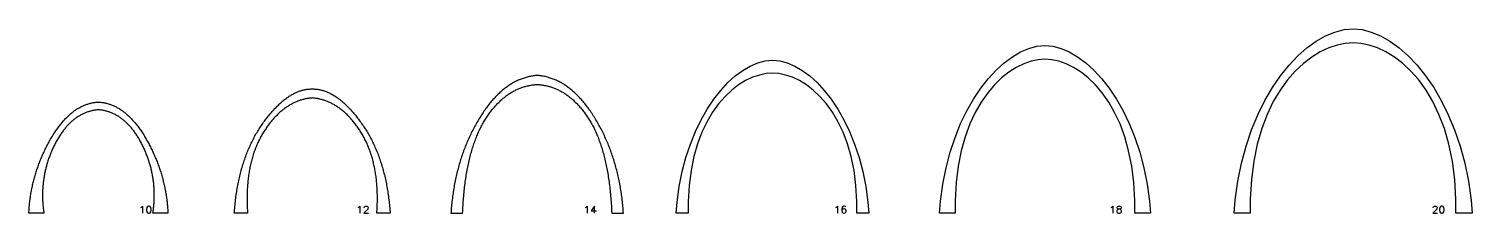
# Model space of a CAD drawing. Extents: x 0 to 8043, y -132 to 1090.
# Drawn here: x 1036 to 2767, y 4 to 225 of the extents above; entities that cross this region are included whole.
import ezdxf

# ---------------------------------------------------------------- set-up
doc = ezdxf.new("R2010")
doc.units = 0
doc.layers.get('0').update_dxf_attribs({"linetype": 'CONTINUOUS'})

msp = doc.modelspace()

# ---------------------------------------------------------------- linework, layer by layer
for points in [[(2624.02, 224.719), (2634.816, 223.771), (2645.849, 220.965), (2657.013, 216.36), (2668.199, 210.016), (2679.303, 201.989), (2690.217, 192.339), (2700.835, 181.125), (2711.05, 168.405), (2720.755, 154.237), (2729.845, 138.681), (2738.212, 121.794), (2745.75, 103.636), (2752.351, 84.265), (2757.911, 63.739), (2762.321, 42.118), (2765.476, 19.459), (2766.806, 3.806), (2747.371, 3.806), (2747.303, 20.572), (2745.916, 44.266), (2743.066, 66.239), (2738.885, 86.518), (2733.507, 105.129), (2727.064, 122.099), (2719.69, 137.454), (2711.517, 151.221), (2702.68, 163.425), (2693.311, 174.095), (2683.543, 183.256), (2673.51, 190.935), (2663.344, 197.158), (2653.179, 201.952), (2643.148, 205.343), (2633.384, 207.359), (2624.02, 208.025), (2614.655, 207.359), (2604.891, 205.343), (2594.86, 201.952), (2584.694, 197.158), (2574.529, 190.935), (2564.495, 183.256), (2554.727, 174.095), (2545.358, 163.425), (2536.521, 151.221), (2528.349, 137.454), (2520.975, 122.099), (2514.532, 105.129), (2509.154, 86.518), (2504.973, 66.239), (2502.123, 44.266), (2500.737, 20.572), (2500.669, 3.806), (2481.233, 3.806), (2482.563, 19.459), (2485.717, 42.118), (2490.127, 63.739), (2495.686, 84.265), (2502.288, 103.636), (2509.825, 121.794), (2518.192, 138.681), (2527.282, 154.237), (2536.987, 168.405), (2547.202, 181.125), (2557.82, 192.339), (2568.734, 201.989), (2579.838, 210.016), (2591.026, 216.36), (2602.189, 220.965), (2613.223, 223.771)], [(2254.459, 204.654), (2264.019, 203.792), (2273.789, 201.241), (2283.673, 197.054), (2293.579, 191.286), (2303.411, 183.988), (2313.075, 175.215), (2322.476, 165.019), (2331.521, 153.454), (2340.115, 140.573), (2348.163, 126.43), (2355.571, 111.077), (2362.245, 94.568), (2368.091, 76.956), (2373.013, 58.295), (2376.918, 38.638), (2379.711, 18.037), (2380.886, 3.806), (2362.219, 3.806), (2362.158, 18.957), (2360.947, 40.369), (2358.458, 60.226), (2354.806, 78.552), (2350.108, 95.371), (2344.479, 110.706), (2338.037, 124.582), (2330.898, 137.023), (2323.178, 148.052), (2314.993, 157.694), (2306.46, 165.973), (2297.695, 172.912), (2288.814, 178.536), (2279.934, 182.868), (2271.17, 185.933), (2262.64, 187.755), (2254.459, 188.356), (2246.279, 187.755), (2237.749, 185.933), (2228.986, 182.868), (2220.105, 178.536), (2211.225, 172.912), (2202.46, 165.973), (2193.927, 157.694), (2185.742, 148.052), (2178.022, 137.023), (2170.883, 124.582), (2164.441, 110.706), (2158.813, 95.371), (2154.114, 78.552), (2150.462, 60.226), (2147.972, 40.369), (2146.761, 18.957), (2146.7, 3.806), (2128.029, 3.806), (2129.206, 18.037), (2131.999, 38.638), (2135.905, 58.295), (2140.827, 76.956), (2146.673, 94.568), (2153.347, 111.077), (2160.755, 126.43), (2168.804, 140.573), (2177.397, 153.454), (2186.442, 165.019), (2195.843, 175.215), (2205.507, 183.988), (2215.339, 191.286), (2225.244, 197.054), (2235.129, 201.241), (2244.899, 203.792)], [(1927.674, 187.106), (1936.409, 186.319), (1945.335, 183.991), (1954.367, 180.17), (1963.417, 174.906), (1972.401, 168.246), (1981.231, 160.239), (1989.821, 150.934), (1998.085, 140.379), (2005.937, 128.624), (2013.29, 115.716), (2020.059, 101.704), (2026.157, 86.638), (2031.498, 70.565), (2035.996, 53.534), (2039.564, 35.594), (2042.116, 16.794), (2043.193, 3.806), (2028.947, 3.806), (2028.893, 17.583), (2027.755, 37.053), (2025.415, 55.11), (2021.983, 71.773), (2017.567, 87.067), (2012.277, 101.011), (2006.223, 113.629), (1999.513, 124.941), (1992.257, 134.97), (1984.565, 143.738), (1976.545, 151.266), (1968.308, 157.576), (1959.961, 162.689), (1951.615, 166.629), (1943.379, 169.416), (1935.362, 171.072), (1927.674, 171.619), (1919.986, 171.072), (1911.969, 169.416), (1903.733, 166.629), (1895.388, 162.689), (1887.041, 157.576), (1878.804, 151.266), (1870.784, 143.738), (1863.092, 134.97), (1855.837, 124.941), (1849.128, 113.629), (1843.073, 101.011), (1837.784, 87.067), (1833.368, 71.773), (1829.936, 55.11), (1827.596, 37.053), (1826.459, 17.583), (1826.405, 3.806), (1812.155, 3.806), (1813.232, 16.794), (1815.785, 35.594), (1819.352, 53.534), (1823.85, 70.565), (1829.191, 86.638), (1835.289, 101.704), (1842.058, 115.716), (1849.411, 128.624), (1857.263, 140.379), (1865.527, 150.934), (1874.118, 160.239), (1882.947, 168.246), (1891.931, 174.906), (1900.981, 180.17), (1910.013, 183.991), (1918.939, 186.319)], [(1556, 3.806), (1556.103, 6.16), (1556.218, 8.496), (1556.343, 10.813), (1556.48, 13.112), (1556.626, 15.393), (1556.784, 17.656), (1556.952, 19.901), (1557.131, 22.127), (1557.321, 24.336), (1557.521, 26.526), (1557.733, 28.698), (1557.955, 30.852), (1558.187, 32.987), (1558.431, 35.105), (1558.685, 37.204), (1558.95, 39.285), (1559.225, 41.348), (1559.512, 43.393), (1559.809, 45.42), (1560.117, 47.428), (1560.435, 49.418), (1560.764, 51.39), (1561.104, 53.344), (1561.455, 55.28), (1561.817, 57.197), (1562.189, 59.097), (1562.572, 60.978), (1562.965, 62.841), (1563.37, 64.686), (1563.785, 66.512), (1564.211, 68.321), (1564.647, 70.111), (1565.095, 71.883), (1565.553, 73.637), (1566.021, 75.373), (1566.501, 77.09), (1566.991, 78.79), (1567.492, 80.471), (1568.004, 82.134), (1568.526, 83.779), (1569.059, 85.406), (1569.603, 87.014), (1570.158, 88.604), (1570.723, 90.177), (1571.299, 91.731), (1571.886, 93.266), (1572.484, 94.784), (1573.092, 96.283), (1573.711, 97.765), (1574.341, 99.228), (1574.981, 100.673), (1575.632, 102.099), (1576.294, 103.508), (1576.967, 104.898), (1577.65, 106.271), (1578.345, 107.625), (1579.049, 108.961), (1579.765, 110.278), (1580.491, 111.578), (1581.228, 112.859), (1581.976, 114.122), (1582.735, 115.367), (1583.504, 116.594), (1584.284, 117.803), (1585.072, 118.993), (1585.865, 120.166), (1586.664, 121.321), (1587.468, 122.458), (1588.277, 123.577), (1589.092, 124.678), (1589.912, 125.761), (1590.737, 126.827), (1591.567, 127.875), (1592.403, 128.904), (1593.244, 129.916), (1594.091, 130.91), (1594.943, 131.886), (1595.8, 132.845), (1596.662, 133.785), (1597.53, 134.708), (1598.403, 135.612), (1599.281, 136.499), (1600.165, 137.368), (1601.054, 138.219), (1601.948, 139.052), (1602.848, 139.868), (1603.753, 140.665), (1604.663, 141.445), (1605.578, 142.206), (1606.499, 142.95), (1607.425, 143.676), (1608.357, 144.384), (1609.294, 145.075), (1610.236, 145.747), (1611.183, 146.401), (1612.136, 147.038), (1613.094, 147.657), (1614.057, 148.258), (1615.026, 148.841), (1616, 149.406), (1616.979, 149.953), (1617.964, 150.483), (1618.954, 150.994), (1619.949, 151.488), (1620.949, 151.964), (1621.955, 152.422), (1622.966, 152.862), (1623.983, 153.284), (1625.005, 153.688), (1626.032, 154.075), (1627.064, 154.443), (1628.102, 154.794), (1629.145, 155.127), (1630.193, 155.442), (1631.247, 155.739), (1632.306, 156.018), (1633.37, 156.28), (1634.44, 156.523), (1635.515, 156.749), (1636.595, 156.957), (1637.681, 157.146), (1638.772, 157.318), (1639.868, 157.473), (1640.969, 157.609), (1642.076, 157.727), (1643.188, 157.828), (1644.306, 157.911), (1645.428, 157.975), (1646.551, 157.911), (1647.669, 157.828), (1648.781, 157.727), (1649.888, 157.609), (1650.989, 157.473), (1652.085, 157.318), (1653.176, 157.146), (1654.262, 156.957), (1655.342, 156.749), (1656.417, 156.523), (1657.487, 156.28), (1658.551, 156.018), (1659.61, 155.739), (1660.663, 155.442), (1661.712, 155.127), (1662.755, 154.794), (1663.793, 154.443), (1664.825, 154.075), (1665.852, 153.688), (1666.874, 153.284), (1667.89, 152.862), (1668.902, 152.422), (1669.907, 151.964), (1670.908, 151.488), (1671.903, 150.994), (1672.893, 150.483), (1673.878, 149.953), (1674.857, 149.406), (1675.831, 148.841), (1676.8, 148.258), (1677.763, 147.657), (1678.721, 147.038), (1679.674, 146.401), (1680.621, 145.747), (1681.563, 145.075), (1682.5, 144.384), (1683.432, 143.676), (1684.358, 142.95), (1685.279, 142.206), (1686.194, 141.445), (1687.104, 140.665), (1688.009, 139.868), (1688.909, 139.052), (1689.803, 138.219), (1690.692, 137.368), (1691.576, 136.499), (1692.454, 135.612), (1693.327, 134.708), (1694.195, 133.785), (1695.057, 132.845), (1695.914, 131.886), (1696.766, 130.91), (1697.612, 129.916), (1698.454, 128.904), (1699.289, 127.875), (1700.12, 126.827), (1700.945, 125.761), (1701.765, 124.678), (1702.58, 123.577), (1703.389, 122.458), (1704.193, 121.321), (1704.991, 120.166), (1705.785, 118.993), (1706.573, 117.803), (1707.353, 116.594), (1708.122, 115.367), (1708.881, 114.122), (1709.628, 112.859), (1710.365, 111.578), (1711.092, 110.278), (1711.807, 108.961), (1712.512, 107.625), (1713.206, 106.271), (1713.89, 104.898), (1714.562, 103.508), (1715.224, 102.099), (1715.876, 100.673), (1716.516, 99.228), (1717.146, 97.765), (1717.765, 96.283), (1718.373, 94.784), (1718.971, 93.266), (1719.558, 91.731), (1720.134, 90.177), (1720.699, 88.604), (1721.254, 87.014), (1721.798, 85.406), (1722.331, 83.779), (1722.853, 82.134), (1723.365, 80.471), (1723.866, 78.79), (1724.356, 77.09), (1724.836, 75.373), (1725.304, 73.637), (1725.762, 71.883), (1726.21, 70.111), (1726.646, 68.321), (1727.072, 66.512), (1727.487, 64.686), (1727.892, 62.841), (1728.285, 60.978), (1728.668, 59.097), (1729.04, 57.197), (1729.402, 55.28), (1729.753, 53.344), (1730.093, 51.39), (1730.422, 49.418), (1730.74, 47.428), (1731.048, 45.42), (1731.345, 43.393), (1731.632, 41.348), (1731.907, 39.285), (1732.172, 37.204), (1732.426, 35.105), (1732.67, 32.987), (1732.902, 30.852), (1733.124, 28.698), (1733.335, 26.526), (1733.536, 24.336), (1733.726, 22.127), (1733.905, 19.901), (1734.073, 17.656), (1734.231, 15.393), (1734.377, 13.112), (1734.513, 10.813), (1734.639, 8.496), (1734.753, 6.16), (1734.857, 3.806), (1748.861, 3.806), (1748.725, 5.821), (1748.576, 7.829), (1748.415, 9.829), (1748.242, 11.82), (1748.056, 13.805), (1747.857, 15.781), (1747.646, 17.75), (1747.422, 19.711), (1747.186, 21.664), (1746.938, 23.61), (1746.677, 25.547), (1746.403, 27.477), (1746.117, 29.4), (1745.819, 31.314), (1745.508, 33.221), (1745.184, 35.12), (1744.848, 37.012), (1744.499, 38.895), (1744.138, 40.771), (1743.765, 42.639), (1743.379, 44.5), (1742.98, 46.352), (1742.569, 48.197), (1742.145, 50.034), (1741.709, 51.864), (1741.261, 53.686), (1740.799, 55.5), (1740.326, 57.306), (1739.84, 59.104), (1739.341, 60.895), (1738.83, 62.678), (1738.306, 64.453), (1737.77, 66.221), (1737.222, 67.981), (1736.661, 69.733), (1736.087, 71.477), (1735.501, 73.214), (1734.902, 74.943), (1734.291, 76.664), (1733.668, 78.377), (1733.031, 80.083), (1732.383, 81.781), (1731.722, 83.471), (1731.048, 85.153), (1730.362, 86.828), (1729.663, 88.495), (1728.952, 90.154), (1728.228, 91.806), (1727.492, 93.45), (1726.744, 95.086), (1725.983, 96.714), (1725.209, 98.334), (1724.423, 99.947), (1723.624, 101.552), (1722.813, 103.15), (1721.989, 104.739), (1721.153, 106.321), (1720.304, 107.895), (1719.443, 109.462), (1718.57, 111.02), (1717.683, 112.571), (1716.785, 114.114), (1715.874, 115.65), (1714.95, 117.177), (1714.018, 118.69), (1713.08, 120.18), (1712.138, 121.648), (1711.191, 123.094), (1710.239, 124.517), (1709.282, 125.918), (1708.321, 127.296), (1707.354, 128.652), (1706.383, 129.986), (1705.406, 131.298), (1704.425, 132.587), (1703.439, 133.853), (1702.448, 135.098), (1701.452, 136.32), (1700.451, 137.519), (1699.446, 138.696), (1698.435, 139.851), (1697.42, 140.984), (1696.399, 142.094), (1695.374, 143.182), (1694.344, 144.247), (1693.309, 145.29), (1692.269, 146.311), (1691.225, 147.309), (1690.175, 148.285), (1689.12, 149.239), (1688.061, 150.17), (1686.997, 151.079), (1685.928, 151.966), (1684.854, 152.83), (1683.775, 153.672), (1682.691, 154.491), (1681.602, 155.288), (1680.508, 156.063), (1679.41, 156.816), (1678.307, 157.546), (1677.198, 158.253), (1676.085, 158.939), (1674.967, 159.602), (1673.844, 160.242), (1672.716, 160.86), (1671.584, 161.456), (1670.446, 162.03), (1669.304, 162.581), (1668.156, 163.11), (1667.004, 163.616), (1665.847, 164.1), (1664.685, 164.562), (1663.518, 165.001), (1662.346, 165.418), (1661.17, 165.813), (1659.988, 166.185), (1658.802, 166.535), (1657.61, 166.863), (1656.414, 167.168), (1655.213, 167.451), (1654.007, 167.711), (1652.796, 167.949), (1651.58, 168.165), (1650.36, 168.358), (1649.134, 168.529), (1647.904, 168.678), (1646.669, 168.804), (1645.428, 168.908), (1644.188, 168.804), (1642.953, 168.678), (1641.723, 168.529), (1640.497, 168.358), (1639.276, 168.165), (1638.061, 167.949), (1636.85, 167.711), (1635.644, 167.451), (1634.443, 167.168), (1633.246, 166.863), (1632.055, 166.535), (1630.869, 166.185), (1629.687, 165.813), (1628.511, 165.418), (1627.339, 165.001), (1626.172, 164.562), (1625.01, 164.1), (1623.853, 163.616), (1622.701, 163.11), (1621.553, 162.581), (1620.411, 162.03), (1619.273, 161.456), (1618.14, 160.86), (1617.013, 160.242), (1615.89, 159.602), (1614.772, 158.939), (1613.659, 158.253), (1612.55, 157.546), (1611.447, 156.816), (1610.348, 156.063), (1609.255, 155.288), (1608.166, 154.491), (1607.082, 153.672), (1606.003, 152.83), (1604.929, 151.966), (1603.86, 151.079), (1602.796, 150.17), (1601.736, 149.239), (1600.682, 148.285), (1599.632, 147.309), (1598.587, 146.311), (1597.548, 145.29), (1596.513, 144.247), (1595.483, 143.182), (1594.457, 142.094), (1593.437, 140.984), (1592.422, 139.851), (1591.411, 138.696), (1590.405, 137.519), (1589.405, 136.32), (1588.409, 135.098), (1587.418, 133.853), (1586.432, 132.587), (1585.45, 131.298), (1584.474, 129.986), (1583.503, 128.652), (1582.536, 127.296), (1581.574, 125.918), (1580.618, 124.517), (1579.666, 123.094), (1578.719, 121.648), (1577.777, 120.18), (1576.839, 118.69), (1575.907, 117.177), (1574.983, 115.65), (1574.072, 114.114), (1573.173, 112.571), (1572.287, 111.02), (1571.414, 109.462), (1570.552, 107.895), (1569.704, 106.321), (1568.868, 104.739), (1568.044, 103.15), (1567.233, 101.552), (1566.434, 99.947), (1565.648, 98.334), (1564.874, 96.714), (1564.113, 95.086), (1563.365, 93.45), (1562.628, 91.806), (1561.905, 90.154), (1561.194, 88.495), (1560.495, 86.828), (1559.809, 85.153), (1559.135, 83.471), (1558.474, 81.781), (1557.825, 80.083), (1557.189, 78.377), (1556.566, 76.664), (1555.955, 74.943), (1555.356, 73.214), (1554.77, 71.477), (1554.196, 69.733), (1553.635, 67.981), (1553.087, 66.221), (1552.55, 64.453), (1552.027, 62.678), (1551.516, 60.895), (1551.017, 59.104), (1550.531, 57.306), (1550.057, 55.5), (1549.596, 53.686), (1549.148, 51.864), (1548.712, 50.034), (1548.288, 48.197), (1547.877, 46.352), (1547.478, 44.5), (1547.092, 42.639), (1546.719, 40.771), (1546.358, 38.895), (1546.009, 37.012), (1545.673, 35.12), (1545.349, 33.221), (1545.038, 31.314), (1544.74, 29.4), (1544.454, 27.477), (1544.18, 25.547), (1543.919, 23.61), (1543.67, 21.664), (1543.434, 19.711), (1543.211, 17.75), (1543, 15.781), (1542.801, 13.805), (1542.615, 11.82), (1542.442, 9.829), (1542.281, 7.829), (1542.132, 5.821), (1541.996, 3.806)], [(1375.596, 152.657), (1376.518, 152.663), (1377.438, 152.649), (1378.357, 152.614), (1379.276, 152.558), (1380.196, 152.482), (1381.115, 152.385), (1382.035, 152.267), (1382.955, 152.129), (1383.875, 151.97), (1384.796, 151.79), (1385.716, 151.59), (1386.637, 151.369), (1387.558, 151.127), (1388.479, 150.865), (1389.4, 150.582), (1390.322, 150.279), (1391.244, 149.955), (1392.165, 149.61), (1393.087, 149.244), (1394.009, 148.858), (1394.932, 148.451), (1395.854, 148.024), (1396.777, 147.576), (1397.7, 147.107), (1398.623, 146.618), (1399.546, 146.108), (1400.469, 145.577), (1401.393, 145.026), (1402.317, 144.454), (1403.241, 143.861), (1404.165, 143.248), (1405.089, 142.614), (1406.013, 141.959), (1406.938, 141.284), (1407.863, 140.588), (1408.788, 139.872), (1409.713, 139.135), (1410.638, 138.377), (1411.564, 137.598), (1412.489, 136.799), (1413.415, 135.98), (1414.341, 135.139), (1415.267, 134.278), (1416.194, 133.396), (1417.12, 132.494), (1418.047, 131.571), (1418.974, 130.627), (1419.901, 129.663), (1420.828, 128.678), (1421.755, 127.672), (1422.683, 126.646), (1423.611, 125.599), (1424.538, 124.532), (1425.467, 123.444), (1426.395, 122.335), (1427.323, 121.205), (1428.252, 120.055), (1429.181, 118.884), (1430.11, 117.693), (1431.039, 116.481), (1431.968, 115.248), (1432.898, 113.995), (1433.827, 112.72), (1434.757, 111.426), (1435.681, 110.115), (1436.592, 108.792), (1437.491, 107.458), (1438.378, 106.112), (1439.253, 104.754), (1440.115, 103.384), (1440.965, 102.002), (1441.802, 100.609), (1442.628, 99.204), (1443.441, 97.787), (1444.241, 96.359), (1445.03, 94.918), (1445.806, 93.466), (1446.569, 92.002), (1447.321, 90.527), (1448.06, 89.039), (1448.787, 87.54), (1449.501, 86.029), (1450.203, 84.507), (1450.893, 82.972), (1451.571, 81.426), (1452.236, 79.868), (1452.889, 78.298), (1453.529, 76.717), (1454.157, 75.123), (1454.773, 73.518), (1455.377, 71.901), (1455.968, 70.273), (1456.547, 68.632), (1457.114, 66.98), (1457.669, 65.316), (1458.211, 63.641), (1458.74, 61.953), (1459.258, 60.254), (1459.763, 58.543), (1460.256, 56.82), (1460.736, 55.086), (1461.204, 53.339), (1461.66, 51.581), (1462.104, 49.812), (1462.535, 48.03), (1462.954, 46.237), (1463.361, 44.432), (1463.755, 42.615), (1464.137, 40.786), (1464.507, 38.946), (1464.864, 37.093), (1465.209, 35.23), (1465.542, 33.354), (1465.863, 31.466), (1466.171, 29.567), (1466.466, 27.656), (1466.75, 25.733), (1467.021, 23.799), (1467.28, 21.852), (1467.527, 19.894), (1467.761, 17.925), (1467.983, 15.943), (1468.193, 13.95), (1468.39, 11.944), (1468.575, 9.927), (1468.748, 7.899), (1468.908, 5.858), (1469.056, 3.806), (1453.165, 3.806), (1453.288, 5.702), (1453.397, 7.587), (1453.493, 9.46), (1453.574, 11.321), (1453.642, 13.171), (1453.697, 15.009), (1453.737, 16.836), (1453.764, 18.652), (1453.777, 20.456), (1453.776, 22.248), (1453.761, 24.029), (1453.733, 25.799), (1453.691, 27.557), (1453.635, 29.303), (1453.565, 31.038), (1453.482, 32.761), (1453.384, 34.473), (1453.273, 36.174), (1453.149, 37.863), (1453.01, 39.54), (1452.858, 41.206), (1452.692, 42.86), (1452.512, 44.503), (1452.318, 46.135), (1452.111, 47.755), (1451.89, 49.363), (1451.655, 50.96), (1451.406, 52.545), (1451.144, 54.119), (1450.868, 55.681), (1450.578, 57.232), (1450.274, 58.772), (1449.957, 60.3), (1449.625, 61.816), (1449.28, 63.321), (1448.922, 64.814), (1448.549, 66.296), (1448.163, 67.766), (1447.763, 69.225), (1447.349, 70.673), (1446.921, 72.108), (1446.48, 73.533), (1446.025, 74.946), (1445.556, 76.347), (1445.073, 77.737), (1444.577, 79.115), (1444.066, 80.482), (1443.543, 81.837), (1443.005, 83.181), (1442.453, 84.513), (1441.888, 85.834), (1441.309, 87.143), (1440.716, 88.441), (1440.11, 89.728), (1439.489, 91.002), (1438.855, 92.266), (1438.207, 93.517), (1437.546, 94.758), (1436.87, 95.987), (1436.181, 97.204), (1435.478, 98.41), (1434.761, 99.604), (1434.031, 100.787), (1433.287, 101.958), (1432.533, 103.115), (1431.775, 104.255), (1431.012, 105.378), (1430.245, 106.485), (1429.472, 107.574), (1428.695, 108.646), (1427.914, 109.702), (1427.127, 110.74), (1426.336, 111.762), (1425.541, 112.766), (1424.74, 113.754), (1423.935, 114.725), (1423.125, 115.679), (1422.311, 116.616), (1421.491, 117.536), (1420.667, 118.439), (1419.839, 119.325), (1419.006, 120.194), (1418.168, 121.047), (1417.325, 121.882), (1416.477, 122.7), (1415.625, 123.502), (1414.769, 124.286), (1413.907, 125.054), (1413.041, 125.805), (1412.17, 126.538), (1411.294, 127.255), (1410.414, 127.955), (1409.529, 128.638), (1408.639, 129.304), (1407.745, 129.953), (1406.846, 130.585), (1405.942, 131.201), (1405.034, 131.799), (1404.121, 132.38), (1403.203, 132.945), (1402.28, 133.492), (1401.353, 134.023), (1400.421, 134.536), (1399.484, 135.033), (1398.543, 135.513), (1397.597, 135.976), (1396.646, 136.422), (1395.691, 136.851), (1394.731, 137.263), (1393.766, 137.658), (1392.797, 138.036), (1391.822, 138.397), (1390.843, 138.742), (1389.86, 139.069), (1388.872, 139.379), (1387.879, 139.673), (1386.881, 139.949), (1385.878, 140.209), (1384.871, 140.452), (1383.86, 140.678), (1382.843, 140.887), (1381.822, 141.078), (1380.796, 141.253), (1379.766, 141.412), (1378.73, 141.553), (1377.69, 141.677), (1376.646, 141.784), (1375.596, 141.874), (1374.547, 141.784), (1373.502, 141.677), (1372.462, 141.553), (1371.427, 141.412), (1370.397, 141.253), (1369.371, 141.078), (1368.35, 140.887), (1367.333, 140.678), (1366.321, 140.452), (1365.314, 140.209), (1364.312, 139.949), (1363.314, 139.673), (1362.321, 139.379), (1361.333, 139.069), (1360.349, 138.742), (1359.37, 138.397), (1358.396, 138.036), (1357.427, 137.658), (1356.462, 137.263), (1355.502, 136.851), (1354.546, 136.422), (1353.596, 135.976), (1352.65, 135.513), (1351.708, 135.033), (1350.772, 134.536), (1349.84, 134.023), (1348.912, 133.492), (1347.99, 132.945), (1347.072, 132.38), (1346.159, 131.799), (1345.25, 131.201), (1344.347, 130.585), (1343.448, 129.953), (1342.553, 129.304), (1341.664, 128.638), (1340.779, 127.955), (1339.898, 127.255), (1339.023, 126.538), (1338.152, 125.805), (1337.286, 125.054), (1336.424, 124.286), (1335.567, 123.502), (1334.715, 122.7), (1333.868, 121.882), (1333.025, 121.047), (1332.187, 120.194), (1331.354, 119.325), (1330.525, 118.439), (1329.701, 117.536), (1328.882, 116.616), (1328.068, 115.679), (1327.258, 114.725), (1326.453, 113.754), (1325.652, 112.766), (1324.856, 111.762), (1324.065, 110.74), (1323.279, 109.702), (1322.497, 108.646), (1321.72, 107.574), (1320.948, 106.485), (1320.181, 105.378), (1319.418, 104.255), (1318.66, 103.115), (1317.906, 101.958), (1317.162, 100.787), (1316.431, 99.604), (1315.715, 98.41), (1315.012, 97.204), (1314.322, 95.987), (1313.647, 94.758), (1312.985, 93.517), (1312.338, 92.266), (1311.703, 91.002), (1311.083, 89.728), (1310.477, 88.441), (1309.884, 87.143), (1309.305, 85.834), (1308.739, 84.513), (1308.188, 83.181), (1307.65, 81.837), (1307.126, 80.482), (1306.616, 79.115), (1306.12, 77.737), (1305.637, 76.347), (1305.168, 74.946), (1304.713, 73.533), (1304.271, 72.108), (1303.844, 70.673), (1303.43, 69.225), (1303.03, 67.766), (1302.644, 66.296), (1302.271, 64.814), (1301.912, 63.321), (1301.567, 61.816), (1301.236, 60.3), (1300.918, 58.772), (1300.615, 57.232), (1300.325, 55.681), (1300.049, 54.119), (1299.786, 52.545), (1299.538, 50.96), (1299.303, 49.363), (1299.082, 47.755), (1298.874, 46.135), (1298.681, 44.503), (1298.501, 42.86), (1298.335, 41.206), (1298.182, 39.54), (1298.044, 37.863), (1297.919, 36.174), (1297.808, 34.473), (1297.711, 32.761), (1297.628, 31.038), (1297.558, 29.303), (1297.502, 27.557), (1297.46, 25.799), (1297.431, 24.029), (1297.417, 22.248), (1297.416, 20.456), (1297.429, 18.652), (1297.456, 16.836), (1297.496, 15.009), (1297.55, 13.171), (1297.618, 11.321), (1297.7, 9.46), (1297.795, 7.587), (1297.905, 5.702), (1298.028, 3.806), (1282.137, 3.806), (1282.285, 5.858), (1282.445, 7.899), (1282.618, 9.927), (1282.803, 11.944), (1283, 13.95), (1283.21, 15.943), (1283.432, 17.925), (1283.666, 19.894), (1283.913, 21.852), (1284.171, 23.799), (1284.443, 25.733), (1284.726, 27.656), (1285.022, 29.567), (1285.33, 31.466), (1285.651, 33.354), (1285.983, 35.23), (1286.328, 37.093), (1286.686, 38.946), (1287.056, 40.786), (1287.438, 42.615), (1287.832, 44.432), (1288.238, 46.237), (1288.657, 48.03), (1289.089, 49.812), (1289.532, 51.581), (1289.988, 53.339), (1290.456, 55.086), (1290.937, 56.82), (1291.43, 58.543), (1291.935, 60.254), (1292.452, 61.953), (1292.982, 63.641), (1293.524, 65.316), (1294.079, 66.98), (1294.645, 68.632), (1295.224, 70.273), (1295.816, 71.901), (1296.419, 73.518), (1297.035, 75.123), (1297.663, 76.717), (1298.304, 78.298), (1298.957, 79.868), (1299.622, 81.426), (1300.3, 82.972), (1300.989, 84.507), (1301.692, 86.029), (1302.406, 87.54), (1303.133, 89.039), (1303.872, 90.527), (1304.623, 92.002), (1305.387, 93.466), (1306.163, 94.918), (1306.951, 96.359), (1307.752, 97.787), (1308.565, 99.204), (1309.39, 100.609), (1310.228, 102.002), (1311.078, 103.384), (1311.94, 104.754), (1312.814, 106.112), (1313.701, 107.458), (1314.6, 108.792), (1315.512, 110.115), (1316.436, 111.426), (1317.365, 112.72), (1318.295, 113.995), (1319.225, 115.248), (1320.154, 116.481), (1321.083, 117.693), (1322.012, 118.884), (1322.941, 120.055), (1323.869, 121.205), (1324.798, 122.335), (1325.726, 123.444), (1326.654, 124.532), (1327.582, 125.599), (1328.51, 126.646), (1329.437, 127.672), (1330.365, 128.678), (1331.292, 129.663), (1332.219, 130.627), (1333.146, 131.571), (1334.073, 132.494), (1334.999, 133.396), (1335.925, 134.278), (1336.852, 135.139), (1337.778, 135.98), (1338.703, 136.799), (1339.629, 137.598), (1340.555, 138.377), (1341.48, 139.135), (1342.405, 139.872), (1343.33, 140.588), (1344.255, 141.284), (1345.179, 141.959), (1346.104, 142.614), (1347.028, 143.248), (1347.952, 143.861), (1348.876, 144.454), (1349.8, 145.026), (1350.723, 145.577), (1351.647, 146.108), (1352.57, 146.618), (1353.493, 147.107), (1354.416, 147.576), (1355.338, 148.024), (1356.261, 148.451), (1357.183, 148.858), (1358.105, 149.244), (1359.027, 149.61), (1359.949, 149.955), (1360.871, 150.279), (1361.792, 150.582), (1362.713, 150.865), (1363.635, 151.127), (1364.555, 151.369), (1365.476, 151.59), (1366.397, 151.79), (1367.317, 151.97), (1368.237, 152.129), (1369.158, 152.267), (1370.077, 152.385), (1370.997, 152.482), (1371.917, 152.558), (1372.836, 152.614), (1373.755, 152.649), (1374.674, 152.663)], [(1119.156, 136.887), (1120.204, 136.831), (1121.203, 136.756), (1122.198, 136.662), (1123.189, 136.547), (1124.176, 136.413), (1125.16, 136.26), (1126.14, 136.086), (1127.116, 135.893), (1128.088, 135.68), (1129.057, 135.448), (1130.022, 135.196), (1130.983, 134.924), (1131.94, 134.633), (1132.894, 134.321), (1133.844, 133.991), (1134.79, 133.64), (1135.732, 133.27), (1136.671, 132.88), (1137.605, 132.471), (1138.536, 132.041), (1139.464, 131.592), (1140.387, 131.124), (1141.307, 130.636), (1142.223, 130.128), (1143.135, 129.6), (1144.044, 129.053), (1144.948, 128.486), (1145.849, 127.899), (1146.747, 127.293), (1147.64, 126.667), (1148.53, 126.021), (1149.416, 125.355), (1150.298, 124.67), (1151.176, 123.966), (1152.051, 123.241), (1152.922, 122.497), (1153.789, 121.733), (1154.652, 120.95), (1155.512, 120.147), (1156.368, 119.324), (1157.22, 118.481), (1158.068, 117.619), (1158.913, 116.737), (1159.754, 115.836), (1160.591, 114.914), (1161.424, 113.973), (1162.254, 113.013), (1163.08, 112.033), (1163.902, 111.033), (1164.72, 110.013), (1165.535, 108.974), (1166.345, 107.915), (1167.152, 106.836), (1167.956, 105.737), (1168.755, 104.619), (1169.551, 103.482), (1170.343, 102.324), (1171.131, 101.147), (1171.916, 99.95), (1172.697, 98.734), (1173.473, 97.498), (1174.247, 96.242), (1175.016, 94.966), (1175.782, 93.671), (1176.54, 92.365), (1177.288, 91.055), (1178.025, 89.742), (1178.751, 88.426), (1179.466, 87.108), (1180.171, 85.785), (1180.864, 84.46), (1181.547, 83.132), (1182.219, 81.801), (1182.881, 80.466), (1183.531, 79.129), (1184.171, 77.788), (1184.8, 76.444), (1185.418, 75.097), (1186.025, 73.748), (1186.622, 72.395), (1187.208, 71.038), (1187.783, 69.679), (1188.347, 68.317), (1188.9, 66.951), (1189.443, 65.583), (1189.975, 64.211), (1190.496, 62.837), (1191.006, 61.459), (1191.505, 60.078), (1191.994, 58.694), (1192.472, 57.307), (1192.939, 55.917), (1193.395, 54.523), (1193.841, 53.127), (1194.275, 51.727), (1194.699, 50.325), (1195.112, 48.919), (1195.515, 47.51), (1195.906, 46.098), (1196.287, 44.683), (1196.657, 43.265), (1197.016, 41.844), (1197.364, 40.42), (1197.702, 38.992), (1198.029, 37.562), (1198.345, 36.128), (1198.65, 34.692), (1198.944, 33.252), (1199.228, 31.809), (1199.501, 30.363), (1199.763, 28.914), (1200.014, 27.462), (1200.254, 26.007), (1200.484, 24.548), (1200.703, 23.087), (1200.911, 21.622), (1201.108, 20.155), (1201.295, 18.684), (1201.471, 17.21), (1201.635, 15.733), (1201.79, 14.253), (1201.933, 12.77), (1202.065, 11.284), (1202.187, 9.794), (1202.298, 8.302), (1202.398, 6.806), (1202.488, 5.308), (1202.566, 3.806), (1184.562, 3.806), (1184.761, 5.161), (1184.948, 6.513), (1185.122, 7.864), (1185.283, 9.212), (1185.431, 10.558), (1185.567, 11.902), (1185.689, 13.243), (1185.799, 14.582), (1185.896, 15.919), (1185.981, 17.254), (1186.052, 18.587), (1186.111, 19.917), (1186.157, 21.246), (1186.19, 22.572), (1186.21, 23.895), (1186.218, 25.217), (1186.212, 26.536), (1186.194, 27.854), (1186.163, 29.169), (1186.12, 30.481), (1186.063, 31.792), (1185.994, 33.1), (1185.912, 34.406), (1185.817, 35.71), (1185.709, 37.012), (1185.589, 38.311), (1185.456, 39.609), (1185.309, 40.904), (1185.151, 42.197), (1184.979, 43.487), (1184.794, 44.776), (1184.597, 46.062), (1184.387, 47.346), (1184.164, 48.628), (1183.928, 49.907), (1183.68, 51.185), (1183.419, 52.46), (1183.145, 53.733), (1182.858, 55.004), (1182.558, 56.272), (1182.246, 57.539), (1181.92, 58.803), (1181.582, 60.065), (1181.231, 61.324), (1180.868, 62.582), (1180.491, 63.837), (1180.102, 65.09), (1179.7, 66.341), (1179.285, 67.59), (1178.857, 68.836), (1178.417, 70.081), (1177.964, 71.323), (1177.498, 72.562), (1177.019, 73.8), (1176.527, 75.035), (1176.023, 76.269), (1175.505, 77.5), (1174.975, 78.728), (1174.433, 79.955), (1173.877, 81.179), (1173.308, 82.401), (1172.727, 83.621), (1172.133, 84.839), (1171.526, 86.055), (1170.91, 87.26), (1170.287, 88.448), (1169.658, 89.618), (1169.022, 90.771), (1168.38, 91.906), (1167.732, 93.024), (1167.077, 94.124), (1166.415, 95.206), (1165.748, 96.271), (1165.074, 97.318), (1164.393, 98.347), (1163.706, 99.359), (1163.013, 100.354), (1162.313, 101.33), (1161.607, 102.289), (1160.894, 103.231), (1160.175, 104.155), (1159.45, 105.061), (1158.718, 105.949), (1157.98, 106.82), (1157.235, 107.674), (1156.484, 108.509), (1155.727, 109.328), (1154.963, 110.128), (1154.193, 110.911), (1153.416, 111.676), (1152.633, 112.424), (1151.844, 113.154), (1151.048, 113.867), (1150.246, 114.562), (1149.437, 115.239), (1148.622, 115.898), (1147.8, 116.54), (1146.972, 117.165), (1146.138, 117.772), (1145.297, 118.361), (1144.45, 118.933), (1143.597, 119.486), (1142.737, 120.023), (1141.87, 120.542), (1140.998, 121.043), (1140.119, 121.526), (1139.233, 121.992), (1138.341, 122.441), (1137.443, 122.871), (1136.538, 123.284), (1135.627, 123.68), (1134.709, 124.058), (1133.785, 124.418), (1132.855, 124.761), (1131.918, 125.086), (1130.975, 125.393), (1130.025, 125.683), (1129.069, 125.955), (1128.106, 126.21), (1127.137, 126.447), (1126.162, 126.666), (1125.181, 126.868), (1124.192, 127.052), (1123.198, 127.218), (1122.197, 127.367), (1121.19, 127.499), (1120.176, 127.612), (1119.156, 127.708), (1118.136, 127.612), (1117.122, 127.499), (1116.115, 127.367), (1115.114, 127.218), (1114.119, 127.052), (1113.131, 126.868), (1112.15, 126.666), (1111.174, 126.447), (1110.205, 126.21), (1109.243, 125.955), (1108.287, 125.683), (1107.337, 125.393), (1106.394, 125.086), (1105.457, 124.761), (1104.527, 124.418), (1103.603, 124.058), (1102.685, 123.68), (1101.774, 123.284), (1100.869, 122.871), (1099.971, 122.441), (1099.079, 121.992), (1098.193, 121.526), (1097.314, 121.043), (1096.441, 120.542), (1095.575, 120.023), (1094.715, 119.486), (1093.862, 118.933), (1093.014, 118.361), (1092.174, 117.772), (1091.339, 117.165), (1090.511, 116.54), (1089.69, 115.898), (1088.875, 115.239), (1088.066, 114.562), (1087.264, 113.867), (1086.468, 113.154), (1085.679, 112.424), (1084.896, 111.676), (1084.119, 110.911), (1083.349, 110.128), (1082.585, 109.328), (1081.827, 108.509), (1081.076, 107.674), (1080.332, 106.82), (1079.594, 105.949), (1078.862, 105.061), (1078.137, 104.155), (1077.418, 103.231), (1076.705, 102.289), (1075.999, 101.33), (1075.299, 100.354), (1074.606, 99.359), (1073.919, 98.347), (1073.238, 97.318), (1072.564, 96.271), (1071.896, 95.206), (1071.235, 94.124), (1070.58, 93.024), (1069.932, 91.906), (1069.29, 90.771), (1068.654, 89.618), (1068.025, 88.448), (1067.402, 87.26), (1066.785, 86.055), (1066.179, 84.839), (1065.585, 83.621), (1065.003, 82.401), (1064.435, 81.179), (1063.879, 79.955), (1063.336, 78.728), (1062.806, 77.5), (1062.289, 76.269), (1061.785, 75.035), (1061.293, 73.8), (1060.814, 72.562), (1060.348, 71.323), (1059.895, 70.081), (1059.454, 68.836), (1059.027, 67.59), (1058.612, 66.341), (1058.21, 65.09), (1057.82, 63.837), (1057.444, 62.582), (1057.08, 61.324), (1056.729, 60.065), (1056.391, 58.803), (1056.066, 57.539), (1055.754, 56.272), (1055.454, 55.004), (1055.167, 53.733), (1054.893, 52.46), (1054.632, 51.185), (1054.383, 49.907), (1054.148, 48.628), (1053.925, 47.346), (1053.715, 46.062), (1053.517, 44.776), (1053.333, 43.487), (1053.161, 42.197), (1053.002, 40.904), (1052.856, 39.609), (1052.723, 38.311), (1052.602, 37.012), (1052.495, 35.71), (1052.4, 34.406), (1052.318, 33.1), (1052.249, 31.792), (1052.192, 30.481), (1052.148, 29.169), (1052.117, 27.854), (1052.099, 26.536), (1052.094, 25.217), (1052.102, 23.895), (1052.122, 22.572), (1052.155, 21.246), (1052.201, 19.917), (1052.26, 18.587), (1052.331, 17.254), (1052.415, 15.919), (1052.513, 14.582), (1052.622, 13.243), (1052.745, 11.902), (1052.881, 10.558), (1053.029, 9.212), (1053.19, 7.864), (1053.364, 6.513), (1053.551, 5.161), (1053.75, 3.806), (1035.746, 3.806), (1035.824, 5.308), (1035.913, 6.806), (1036.014, 8.302), (1036.125, 9.794), (1036.246, 11.284), (1036.379, 12.77), (1036.522, 14.253), (1036.676, 15.733), (1036.841, 17.21), (1037.017, 18.684), (1037.203, 20.155), (1037.401, 21.622), (1037.609, 23.087), (1037.828, 24.548), (1038.057, 26.007), (1038.298, 27.462), (1038.549, 28.914), (1038.811, 30.363), (1039.084, 31.809), (1039.368, 33.252), (1039.662, 34.692), (1039.967, 36.128), (1040.283, 37.562), (1040.61, 38.992), (1040.947, 40.42), (1041.296, 41.844), (1041.655, 43.265), (1042.025, 44.683), (1042.406, 46.098), (1042.797, 47.51), (1043.2, 48.919), (1043.613, 50.325), (1044.037, 51.727), (1044.471, 53.127), (1044.917, 54.523), (1045.373, 55.917), (1045.84, 57.307), (1046.318, 58.694), (1046.807, 60.078), (1047.306, 61.459), (1047.816, 62.837), (1048.337, 64.211), (1048.869, 65.583), (1049.412, 66.951), (1049.965, 68.317), (1050.529, 69.679), (1051.104, 71.038), (1051.69, 72.395), (1052.287, 73.748), (1052.894, 75.097), (1053.512, 76.444), (1054.141, 77.788), (1054.781, 79.129), (1055.431, 80.466), (1056.093, 81.801), (1056.765, 83.132), (1057.448, 84.46), (1058.141, 85.785), (1058.846, 87.108), (1059.561, 88.426), (1060.287, 89.742), (1061.024, 91.055), (1061.771, 92.365), (1062.53, 93.671), (1063.296, 94.966), (1064.065, 96.242), (1064.838, 97.498), (1065.615, 98.734), (1066.396, 99.95), (1067.18, 101.147), (1067.969, 102.324), (1068.761, 103.482), (1069.556, 104.619), (1070.356, 105.737), (1071.159, 106.836), (1071.966, 107.915), (1072.777, 108.974), (1073.592, 110.013), (1074.41, 111.033), (1075.232, 112.033), (1076.058, 113.013), (1076.887, 113.973), (1077.721, 114.914), (1078.558, 115.836), (1079.399, 116.737), (1080.243, 117.619), (1081.092, 118.481), (1081.944, 119.324), (1082.8, 120.147), (1083.659, 120.95), (1084.523, 121.733), (1085.39, 122.497), (1086.261, 123.241), (1087.135, 123.966), (1088.014, 124.67), (1088.896, 125.355), (1089.782, 126.021), (1090.672, 126.667), (1091.565, 127.293), (1092.462, 127.899), (1093.363, 128.486), (1094.268, 129.053), (1095.177, 129.6), (1096.089, 130.128), (1097.005, 130.636), (1097.925, 131.124), (1098.848, 131.592), (1099.775, 132.041), (1100.706, 132.471), (1101.641, 132.88), (1102.58, 133.27), (1103.522, 133.64), (1104.468, 133.991), (1105.418, 134.321), (1106.371, 134.633), (1107.329, 134.924), (1108.29, 135.196), (1109.255, 135.448), (1110.223, 135.68), (1111.196, 135.893), (1112.172, 136.086), (1113.152, 136.26), (1114.135, 136.413), (1115.123, 136.547), (1116.114, 136.662), (1117.109, 136.756), (1118.107, 136.831)], [(1180.087, 3.806), (1181.293, 4.208), (1182.097, 5.414), (1182.499, 7.423), (1182.499, 8.629), (1182.097, 10.638), (1181.293, 11.844), (1180.087, 12.246), (1179.283, 12.246), (1178.078, 11.844), (1177.274, 10.638), (1176.872, 8.629), (1176.872, 7.423), (1177.274, 5.414), (1178.078, 4.208), (1179.283, 3.806)], [(2342.511, 3.806), (2344.119, 3.806), (2345.324, 4.208), (2345.726, 4.61), (2346.128, 5.414), (2346.128, 6.619), (2345.726, 7.423), (2344.922, 8.227), (2343.717, 8.629), (2342.109, 9.031), (2341.305, 9.433), (2340.904, 10.236), (2340.904, 11.04), (2341.305, 11.844), (2342.511, 12.246), (2344.119, 12.246), (2345.324, 11.844), (2345.726, 11.04), (2345.726, 10.236), (2345.324, 9.433), (2344.521, 9.031), (2342.913, 8.629), (2341.707, 8.227), (2340.904, 7.423), (2340.502, 6.619), (2340.502, 5.414), (2340.904, 4.61), (2341.305, 4.208)], [(2731.021, 3.806), (2732.226, 4.208), (2733.03, 5.414), (2733.432, 7.423), (2733.432, 8.629), (2733.03, 10.638), (2732.226, 11.844), (2731.021, 12.246), (2730.217, 12.246), (2729.011, 11.844), (2728.207, 10.638), (2727.806, 8.629), (2727.806, 7.423), (2728.207, 5.414), (2729.011, 4.208), (2730.217, 3.806)]]:
    msp.add_lwpolyline(points, close=True)
for points in [[(1170.04, 10.638), (1170.844, 11.04), (1172.049, 12.246), (1172.049, 3.806)], [(1430.773, 10.638), (1431.577, 11.04), (1432.782, 12.246), (1432.782, 3.806)], [(1438.007, 10.236), (1438.007, 10.638), (1438.409, 11.442), (1438.811, 11.844), (1439.615, 12.246), (1441.222, 12.246), (1442.026, 11.844), (1442.428, 11.442), (1442.83, 10.638), (1442.83, 9.834), (1442.428, 9.031), (1441.624, 7.825), (1437.605, 3.806), (1443.232, 3.806)], [(1703.509, 10.638), (1704.313, 11.04), (1705.519, 12.246), (1705.519, 3.806)], [(1714.36, 3.806), (1714.36, 12.246), (1710.341, 6.619), (1716.37, 6.619)], [(2003.586, 10.638), (2004.389, 11.04), (2005.595, 12.246), (2005.595, 3.806)], [(2015.642, 11.04), (2015.24, 11.844), (2014.035, 12.246), (2013.231, 12.246), (2012.025, 11.844), (2011.221, 10.638), (2010.82, 8.629), (2010.82, 6.619), (2011.221, 5.012), (2012.025, 4.208), (2013.231, 3.806), (2013.633, 3.806), (2014.838, 4.208), (2015.642, 5.012), (2016.044, 6.217), (2016.044, 6.619), (2015.642, 7.825), (2014.838, 8.629), (2013.633, 9.031), (2013.231, 9.031), (2012.025, 8.629), (2011.221, 7.825), (2010.82, 6.619)], [(2333.67, 10.638), (2334.473, 11.04), (2335.679, 12.246), (2335.679, 3.806)], [(2720.17, 10.236), (2720.17, 10.638), (2720.572, 11.442), (2720.974, 11.844), (2721.777, 12.246), (2723.385, 12.246), (2724.189, 11.844), (2724.591, 11.442), (2724.992, 10.638), (2724.992, 9.834), (2724.591, 9.031), (2723.787, 7.825), (2719.768, 3.806), (2725.394, 3.806)]]:
    msp.add_lwpolyline(points)

doc.saveas('drawing.dxf')
